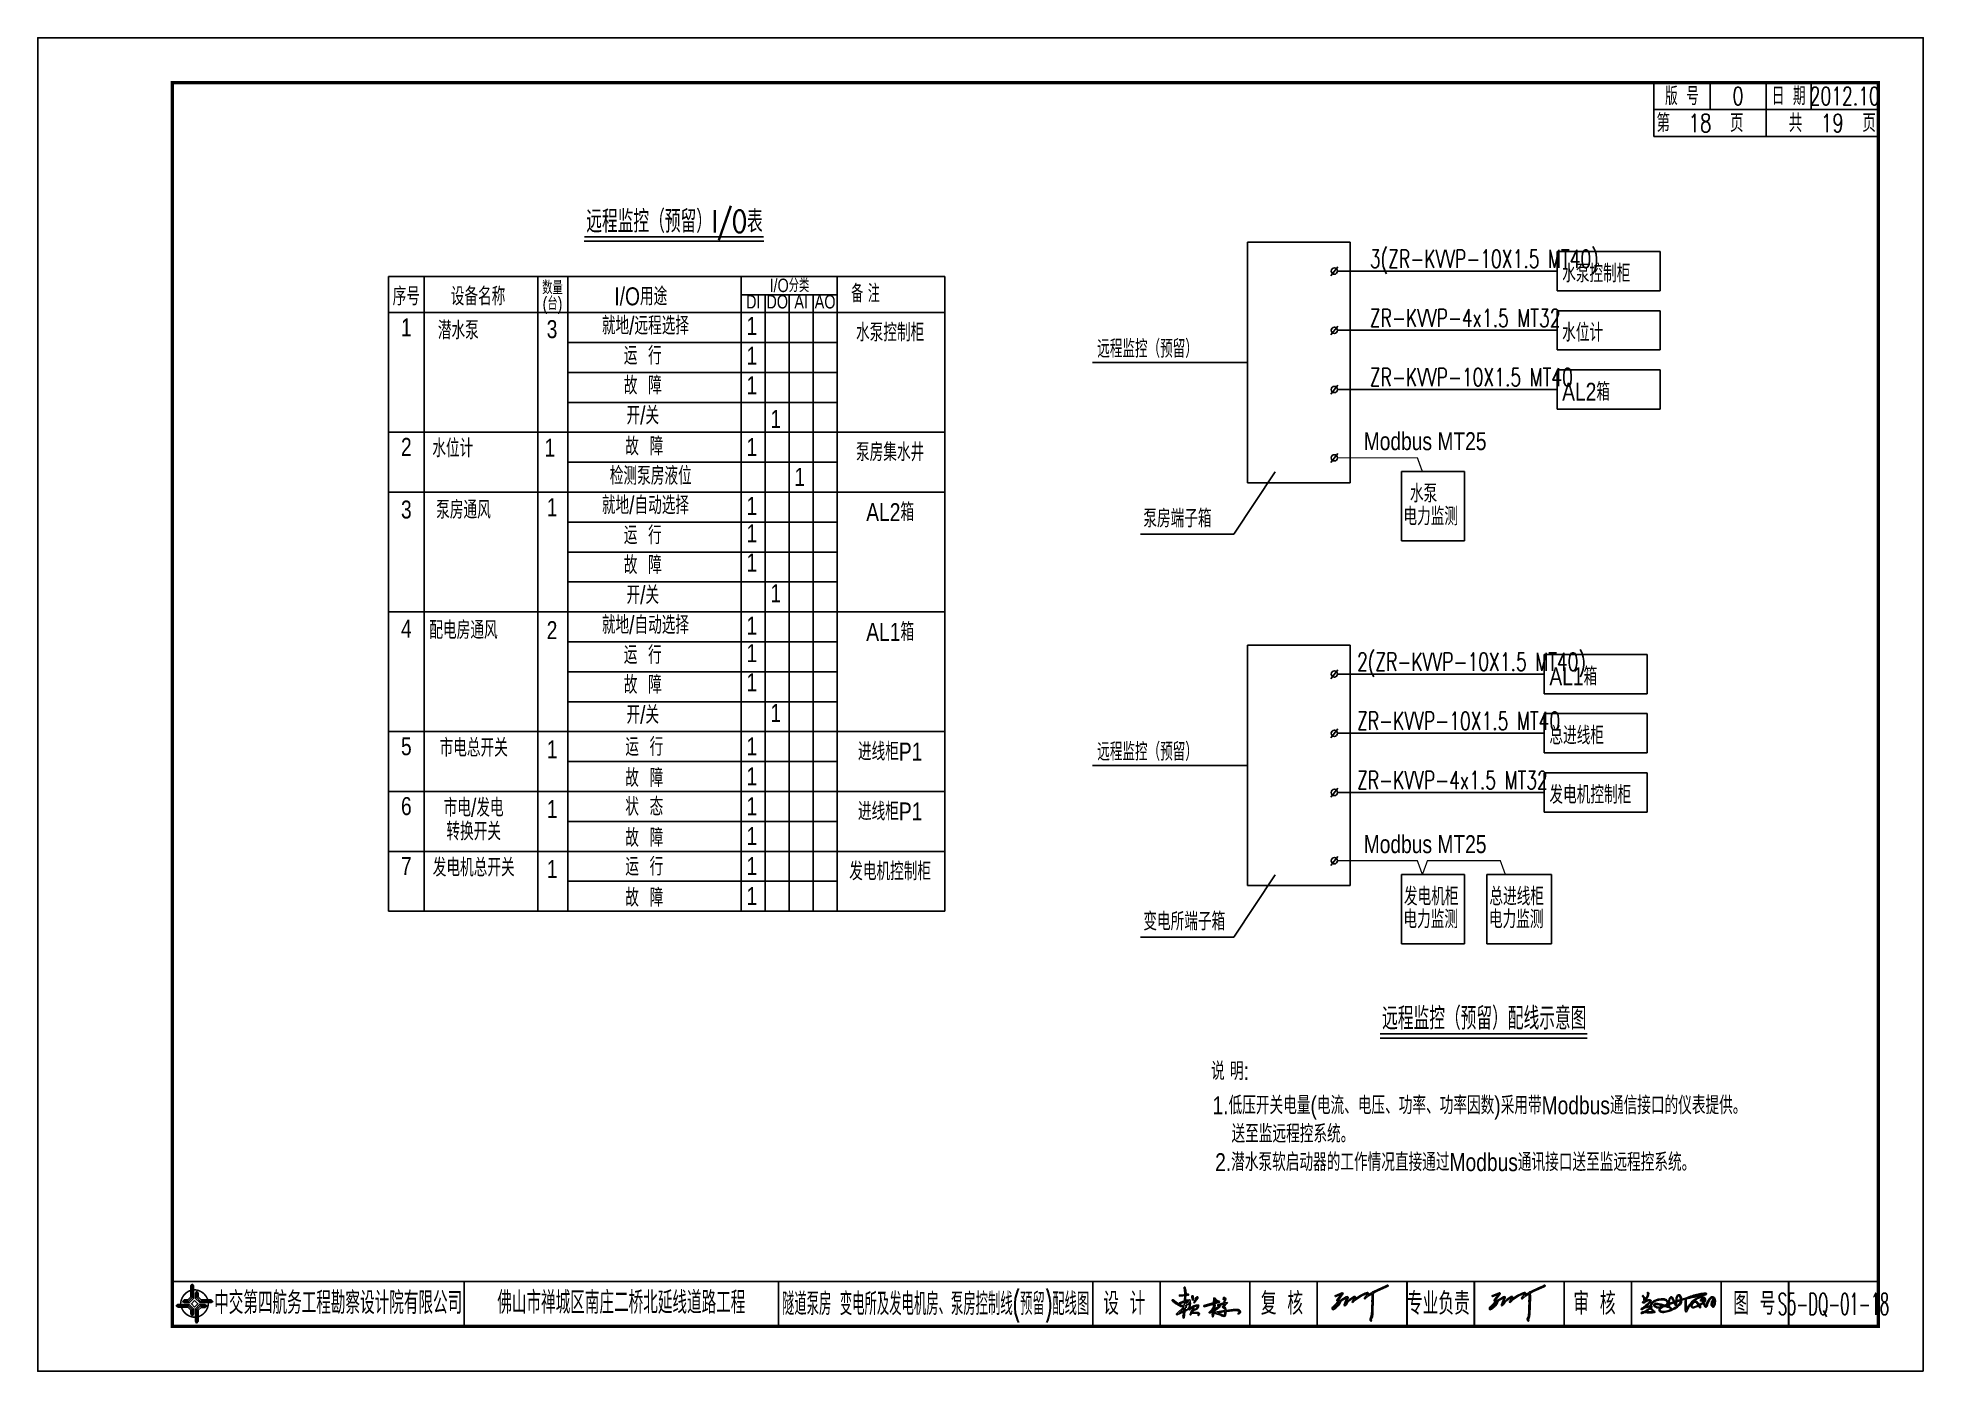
# Model space of a CAD drawing. Header units: millimetres. Extents: x 210068 to 672068, y -299976 to -107099.
# Drawn here: x 630068 to 672068, y -294192 to -264492 of the extents above; entities that cross this region are included whole.
import ezdxf
from ezdxf.enums import TextEntityAlignment as Align

# ---------------------------------------------------------------- set-up
doc = ezdxf.new("R2010")
doc.units = ezdxf.units.MM
doc.header["$LTSCALE"] = 1000
doc.header["$MEASUREMENT"] = 0
for name, color, linetype in [('1', 1, 'Continuous'), ('3', 4, 'Continuous'), ('T-EQUP-LIST-PLAN', 3, 'Continuous'), ('图框', 7, 'Continuous'), ('文字', 7, 'Continuous'), ('次轮廓线', 7, 'Continuous')]:
    doc.layers.add(name, color=color, linetype=linetype)
doc.styles.add('fsd', font='mon.shx', dxfattribs={"width": 0.8, "bigfont": 'fsd.shx'})
doc.styles.add('IDQSTYLE', font='simplex1.shx', dxfattribs={"width": 0.7, "bigfont": 'hztxt.shx'})
doc.styles.get("Standard").update_dxf_attribs({"font": 'simplex1.shx', "width": 0.7, "bigfont": 'HZTXT.shx'})
doc.styles.add('四航院', font='simplex1.shx', dxfattribs={"width": 0.7, "height": 3.5, "bigfont": 'HZTXT.shx'})

msp = doc.modelspace()

# ---------------------------------------------------------------- texts
at = {"color": 7, "style": 'fsd'}
for s, height, width, p in [('序号', 400, 0.8, (638279.2, -270451.7)), ('设备名称', 400, 0.8, (639876.7, -270451.7)), ('数量', 300, 0.8, (641534.7, -270205.1)), ('I/O用途', 400, 0.8, (643502.2, -270451.7)), ('I/O分类', 300, 0.8, (646811.4, -270157.5)), ('备 注', 400, 0.7, (648507.4, -270388)), ('(台)', 300, 0.8, (641534.7, -270558.2)), ('DI', 300, 0.8, (646007.2, -270522)), ('DO', 300, 0.8, (646540.5, -270522)), ('AI', 300, 0.8, (647073.8, -270522)), ('AO', 300, 0.8, (647607.2, -270522)), ('1', 400, 0.8, (638279.2, -271143.6)), ('潜水泵', 400, 0.8, (639437, -271208.6)), ('3', 400, 0.8, (641525, -271182.3)), (' 就地/远程选择', 400, 0.8, (643546, -271104.1)), ('1', 400, 0.8, (645974.1, -271109.7)), ('运  行', 400, 0.8, (643546, -271770.7)), ('1', 400, 0.8, (645974.1, -271775.7)), ('故  障', 400, 0.8, (643546, -272437.4)), ('1', 400, 0.8, (645974.1, -272431.8)), ('开/关', 400, 0.8, (643546, -273104.1)), ('1', 400, 0.8, (646507.4, -273182.9)), ('2', 400, 0.8, (638279.2, -273804.7)), ('水位计', 400, 0.8, (639314.1, -273834.6)), ('故  障', 400, 0.8, (643579.5, -273793.4)), ('1', 400, 0.8, (645974.1, -273806.9)), ('1', 400, 0.8, (641475.5, -273822)), ('检测泵房液位', 400, 0.8, (643723.9, -274448.9)), ('1', 400, 0.8, (647040.8, -274473.6)), (' 就地/自动选择', 400, 0.8, (643546, -275104.1)), ('3', 400, 0.8, (638279.2, -275199.4)), ('泵房通风', 400, 0.8, (639552.6, -275204.9)), ('1', 400, 0.8, (641525, -275149.1)), ('1', 400, 0.8, (645974.1, -275118.4)), ('运  行', 400, 0.8, (643546, -275770.7)), ('1', 400, 0.8, (645974.1, -275732)), ('故  障', 400, 0.8, (643546, -276437.4)), ('1', 400, 0.8, (645974.1, -276380.6)), ('开/关', 400, 0.8, (643546, -277104.1)), ('1', 400, 0.8, (646507.4, -277064.3)), ('4', 400, 0.8, (638279.2, -277851)), ('配电房通风', 400, 0.8, (639552.6, -277884.2)), ('2', 400, 0.8, (641525, -277885.9)), (' 就地/自动选择', 400, 0.8, (643546, -277770.7)), ('1', 400, 0.8, (645974.1, -277785.1)), ('运  行', 400, 0.8, (643546, -278437.4)), ('1', 400, 0.8, (645974.1, -278398.6)), ('故  障', 400, 0.8, (643546, -279104.1)), ('1', 400, 0.8, (645974.1, -279047.2)), ('开/关', 400, 0.8, (643546, -279770.7)), ('1', 400, 0.8, (646507.4, -279730.9)), ('5', 400, 0.8, (638279.2, -280471.3)), ('市电总开关', 400, 0.8, (639779.7, -280505.2)), ('1', 400, 0.8, (641528.8, -280538.6)), ('运  行', 400, 0.8, (643579.5, -280484.8)), ('1', 400, 0.8, (645974.1, -280473.6)), ('故  障', 400, 0.8, (643579.5, -281177.2)), ('1', 400, 0.8, (645974.1, -281140.3)), ('6', 400, 0.8, (638279.2, -281804.7)), ('市电/发电', 400, 0.8, (639779.7, -281838.5)), ('状  态', 400, 0.8, (643579.5, -281818.2)), ('1', 400, 0.8, (641528.8, -281872)), ('1', 400, 0.8, (645974.1, -281806.9)), ('转换开关', 400, 0.8, (639779.7, -282368.1)), ('故  障', 400, 0.8, (643579.5, -282510.5)), ('1', 400, 0.8, (645974.1, -282473.6)), ('7', 400, 0.8, (638279.2, -283138)), ('发电机总开关', 400, 0.8, (639779.7, -283171.9)), ('1', 400, 0.8, (641528.8, -283205.3)), ('运  行', 400, 0.8, (643579.5, -283151.5)), ('1', 400, 0.8, (645974.1, -283140.3)), ('故  障', 400, 0.8, (643579.5, -283843.8)), ('1', 400, 0.8, (645974.1, -283806.9)), ('说 明:', 400, 0.8, (656627, -287706.9)), ('送至监远程控系统。', 400, 0.8, (658028.1, -289102.2))]:
    msp.add_text(s, height=height, dxfattribs=dict(at, width=width)).set_placement(p, align=Align.CENTER)
at = {"color": 7, "style": 'fsd', "width": 0.8}
for s, p in [('水泵控制柜', (649055.9, -271036.1)), ('泵房集水井', (649055.9, -273702.7)), ('AL2箱', (649055.9, -275036.1)), ('AL1箱', (649055.9, -277702.7)), ('进线柜P1', (649055.9, -280369.4)), ('进线柜P1', (649055.9, -281702.7)), ('发电机控制柜', (649055.9, -283036.1))]:
    msp.add_text(s, height=400, dxfattribs=at).set_placement(p, align=Align.MIDDLE)
msp.add_text('1.低压开关电量(电流、电压、功率、功率因数)采用带Modbus通信接口的仪表提供。', height=400, dxfattribs=at).set_placement((656237.3, -288468.3))
msp.add_text('2.潜水泵软启动器的工作情况直接通过Modbus通讯接口送至监远程控系统。', height=400, dxfattribs=at).set_placement((666990.2, -289734.1), align=Align.RIGHT)
at = {"width": 0.7}
for s, p in [('专业负责', (661267.5, -292682.5)), ('审 核', (664744.9, -292682.5)), ('图 号', (668306.8, -292682.5))]:
    msp.add_text(s, height=500, dxfattribs=at).set_placement(p, align=Align.MIDDLE_CENTER)
at = {"layer": '1', "color": 0, "linetype": 'Continuous', "style": '四航院', "width": 0.7}
for s, p in [('远程监控（预留）I/O表', (642287.8, -268833.3)), ('远程监控（预留）配线示意图', (660015, -286582.8))]:
    msp.add_text(s, height=500, dxfattribs=at).set_placement(p)
at = {"layer": '3', "color": 3}
for s, style, width, p in [('水泵控制柜', 'fsd', 0.8, (664025, -269940.4, -8143.6)), ('水位计', 'fsd', 0.8, (664025, -271258.7, -8143.6)), ('远程监控（预留）', 'IDQSTYLE', 0.7, (653669.8, -271619.3, -8143.6)), ('AL2箱', 'fsd', 0.8, (664025, -272577, -8143.6)), ('Modbus MT25', 'fsd', 0.8, (659604.4, -273677.4, -6786.4)), ('水泵', 'fsd', 0.8, (660633.5, -274843.4, -8143.6)), ('泵房端子箱', 'fsd', 0.8, (654695.9, -275398.6, -8143.6)), ('电力监测', 'fsd', 0.8, (660488.4, -275351, -8143.6)), ('AL1箱', 'fsd', 0.8, (663740.8, -278914.8, -8143.6)), ('总进线柜', 'fsd', 0.8, (663740.8, -280233.1, -8143.6)), ('远程监控（预留）', 'IDQSTYLE', 0.7, (653669.8, -280593.7, -8143.6)), ('发电机控制柜', 'fsd', 0.8, (663740.8, -281551.4, -8143.6)), ('Modbus MT25', 'fsd', 0.8, (659604.4, -282651.8, -6786.4)), ('发电机柜', 'fsd', 0.8, (660499.7, -283817.8, -8143.6)), ('总进线柜', 'fsd', 0.8, (662404.1, -283817.8, -8143.6)), ('电力监测', 'fsd', 0.8, (660488.4, -284325.4, -8143.6)), ('电力监测', 'fsd', 0.8, (662392.8, -284325.4, -8143.6)), ('变电所端子箱', 'fsd', 0.8, (654695.9, -284373, -8143.6))]:
    msp.add_text(s, height=400, dxfattribs=dict(at, style=style, width=width)).set_placement(p)
at = {"layer": 'T-EQUP-LIST-PLAN', "color": 3, "style": 'IDQSTYLE', "width": 0.7}
for s, p in [('3(ZR-KVVP-10X1.5 MT40)', (659740.1, -269615.6)), ('ZR-KVVP-4x1.5 MT32', (659740.1, -270933.9)), ('ZR-KVVP-10X1.5 MT40', (659740.1, -272252.2)), ('2(ZR-KVVP-10X1.5 MT40)', (659456, -278589.9)), ('ZR-KVVP-10X1.5 MT40', (659456, -279908.3)), ('ZR-KVVP-4x1.5 MT32', (659456, -281226.6))]:
    msp.add_text(s, height=400, dxfattribs=at).set_placement(p)
at = {"layer": '图框'}
for s, width, p in [('中交第四航务工程勘察设计院有限公司', 0.65, (636761.6, -292667.1)), ('佛山市禅城区南庄二桥北延线道路工程', 0.65, (643068.5, -292660.4)), ('设 计', 0.7, (654272.9, -292682.5)), ('复 核', 0.7, (657782.4, -292682.5))]:
    msp.add_text(s, height=500, dxfattribs=dict(at, width=width)).set_placement(p, align=Align.MIDDLE_CENTER)
at = {"layer": '文字', "width": 0.7}
for s, p in [('版 号', (666693.5, -265791.9)), ('0', (667943.5, -265791.9)), ('日 期', (669068.5, -265791.9)), ('2012.10', (670318.5, -265791.9))]:
    msp.add_text(s, height=400, dxfattribs=at).set_placement(p, align=Align.MIDDLE_CENTER)

# ---------------------------------------------------------------- blocks, each defined once
blk = doc.blocks.new('tb')
at = {"lineweight": -3}
h = blk.add_hatch(color=256, dxfattribs=at)
h.paths.add_polyline_path([(-1.23, -0.13), (-3.78, -0.14), (-4.14, -0.41), (-1.4, -0.44), (-0.56, -1.24), (-0.54, -2.62), (-0.27, -2.2), (-0.26, -1.06)])
h.paths.add_polyline_path([(0.13, -1.08), (0.14, -3.86), (0.41, -4.26), (0.44, -1.24), (1.25, -0.43), (2.66, -0.43), (2.26, -0.16), (1.07, -0.15)])
h.paths.add_polyline_path([(1.08, 0.3), (3.62, 0.3), (4.02, 0.56), (1.25, 0.57), (0.43, 1.39), (0.43, 2.8), (0.16, 2.41), (0.15, 1.24)])
h.paths.add_polyline_path([(-0.28, 1.21), (-0.28, 3.99), (-0.56, 4.39), (-0.57, 1.41), (-1.38, 0.6), (-2.74, 0.56), (-2.33, 0.3), (-1.2, 0.29)])
for p, q in [((-0.56, 4.39), (-0.57, 1.41)), ((-1.38, 0.6), (-2.74, 0.56)), ((-0.57, 1.41), (-1.38, 0.6)), ((0.43, 2.8), (0.43, 1.39)), ((0.43, 1.39), (1.25, 0.57)), ((1.25, 0.57), (4.02, 0.56)), ((-4.14, -0.41), (-1.4, -0.44)), ((-1.4, -0.44), (-0.56, -1.24)), ((-0.56, -1.24), (-0.54, -2.62)), ((0.41, -4.26), (0.44, -1.24)), ((0.44, -1.24), (1.25, -0.43)), ((1.25, -0.43), (2.66, -0.43))]:
    blk.add_line(p, q, dxfattribs=at)
at = {"lineweight": -3, "flags": 128}
for points in [[(-0.9, 3.99), (-0.9, 1.58), (-1.53, 0.91), (-2.34, 0.91), (-2.74, 0.56), (-2.33, 0.3), (-1.2, 0.29), (-0.28, 1.21), (-0.28, 3.99), (-0.56, 4.39)], [(-0.04, 0.77), (0.68, 0.04), (-0.04, -0.69), (-0.77, 0.05)], [(3.62, 0.92), (1.43, 0.92), (0.77, 1.54), (0.77, 2.38), (0.43, 2.8), (0.16, 2.41), (0.15, 1.24), (1.08, 0.3), (3.62, 0.3), (4.02, 0.56)], [(-3.73, -0.76), (-1.54, -0.76), (-0.89, -1.39), (-0.89, -2.21), (-0.54, -2.62), (-0.27, -2.2), (-0.26, -1.06), (-1.23, -0.13), (-3.78, -0.14), (-4.14, -0.41)], [(0.75, -3.85), (0.75, -1.43), (1.4, -0.78), (2.26, -0.78), (2.66, -0.43), (2.26, -0.16), (1.07, -0.15), (0.13, -1.08), (0.14, -3.86), (0.41, -4.26)]]:
    blk.add_lwpolyline(points, close=True, dxfattribs=at)
at = {"lineweight": -3, "const_width": 0.35, "flags": 128}
for points in [[(-0.9, 3.02, 0.324167), (-3.16, -0.14)], [(2.88, 0.92, 0.324403), (-0.24, 3.15)], [(0.75, -2.86, 0.325418), (3.02, 0.26)], [(-2.98, -0.76, 0.322976), (0.14, -2.98)]]:
    blk.add_lwpolyline(points, format="xyb", dxfattribs=at)
blk = doc.blocks.new('series')
at = {"width": 0.75}
for tag, height, p in [('页码', 4, (-35, -19)), ('图名', 5, (-220, -282)), ('图号', 5, (-20, -282))]:
    blk.add_attdef(tag, text='', height=height, dxfattribs=at).set_placement(p, align=Align.MIDDLE_CENTER)

# ---------------------------------------------------------------- hatches: boundary and pattern name
at = {"linetype": 'Continuous'}
h = msp.add_hatch(color=256, dxfattribs=at)
h.paths.add_polyline_path([(659055, -292658.5), (659062.2, -292654.9), (659055, -292676.5), (659015.4, -292726.9), (658972.2, -292766.5), (658936.2, -292788.1), (658957.8, -292748.5)], flags=17)
h.paths.add_polyline_path([(660145.8, -292280.5), (660142.2, -292276.9), (660131.4, -292276.9), (660091.8, -292298.5), (660005.4, -292330.9), (659832.6, -292417.3), (659796.6, -292424.5), (659785.8, -292435.3), (659785.8, -292442.5), (659706.6, -292492.9), (659713.8, -292453.3), (659699.4, -292438.9), (659685, -292435.3), (659638.2, -292449.7), (659515.8, -292514.5), (659418.6, -292579.3), (659411.4, -292579.3), (659422.2, -292550.5), (659418.6, -292532.5), (659411.4, -292525.3), (659389.8, -292525.3), (659289, -292593.7), (659213.4, -292669.3), (659256.6, -292550.5), (659256.6, -292539.7), (659245.8, -292528.9), (659217, -292536.1), (659155.8, -292568.5), (659073, -292622.5), (659033.4, -292615.3), (659141.4, -292467.7), (659145, -292453.3), (659127, -292442.5), (658965, -292510.9), (658965, -292521.7), (658975.8, -292528.9), (659112.6, -292471.3), (659008.2, -292611.7), (659008.2, -292626.1), (659015.4, -292633.3), (659047.8, -292640.5), (659001, -292676.5), (658911, -292766.5), (658903.8, -292780.9), (658903.8, -292809.7), (658914.6, -292820.5), (658947, -292809.7), (658983, -292784.5), (659037, -292734.1), (659065.8, -292698.1), (659101.8, -292626.1), (659188.2, -292572.1), (659231.4, -292554.1), (659170.2, -292708.9), (659170.2, -292723.3), (659184.6, -292734.1), (659209.8, -292712.5), (659245.8, -292662.1), (659289, -292618.9), (659350.2, -292572.1), (659397, -292546.9), (659386.2, -292582.9), (659350.2, -292644.1), (659357.4, -292658.5), (659379, -292647.7), (659411.4, -292608.1), (659555.4, -292514.5), (659634.6, -292474.9), (659670.6, -292460.5), (659688.6, -292460.5), (659688.6, -292474.9), (659620.2, -292564.9), (659623.8, -292575.7), (659638.2, -292575.7), (659713.8, -292510.9), (659789.4, -292467.7), (659793, -292575.7), (659785.8, -292629.7), (659789.4, -292672.9), (659782.2, -292734.1), (659782.2, -292856.5), (659771.4, -292960.9), (659746.2, -293032.9), (659749.8, -293058.1), (659764.2, -293076.1), (659771.4, -293076.1), (659778.6, -293065.3), (659771.4, -293036.5), (659796.6, -292971.7), (659803.8, -292924.9), (659818.2, -292536.1), (659814.6, -292453.3), (659893.8, -292406.5), (660113.4, -292312.9), (660153, -292287.7)])
h = msp.add_hatch(color=256, dxfattribs=at)
h.paths.add_polyline_path([(662555, -292658.5), (662562.2, -292654.9), (662555, -292676.5), (662515.4, -292726.9), (662472.2, -292766.5), (662436.2, -292788.1), (662457.8, -292748.5)], flags=17)
h.paths.add_polyline_path([(663645.8, -292280.5), (663642.2, -292276.9), (663631.4, -292276.9), (663591.8, -292298.5), (663505.4, -292330.9), (663332.6, -292417.3), (663296.6, -292424.5), (663285.8, -292435.3), (663285.8, -292442.5), (663206.6, -292492.9), (663213.8, -292453.3), (663199.4, -292438.9), (663185, -292435.3), (663138.2, -292449.7), (663015.8, -292514.5), (662918.6, -292579.3), (662911.4, -292579.3), (662922.2, -292550.5), (662918.6, -292532.5), (662911.4, -292525.3), (662889.8, -292525.3), (662789, -292593.7), (662713.4, -292669.3), (662756.6, -292550.5), (662756.6, -292539.7), (662745.8, -292528.9), (662717, -292536.1), (662655.8, -292568.5), (662573, -292622.5), (662533.4, -292615.3), (662641.4, -292467.7), (662645, -292453.3), (662627, -292442.5), (662465, -292510.9), (662465, -292521.7), (662475.8, -292528.9), (662612.6, -292471.3), (662508.2, -292611.7), (662508.2, -292626.1), (662515.4, -292633.3), (662547.8, -292640.5), (662501, -292676.5), (662411, -292766.5), (662403.8, -292780.9), (662403.8, -292809.7), (662414.6, -292820.5), (662447, -292809.7), (662483, -292784.5), (662537, -292734.1), (662565.8, -292698.1), (662601.8, -292626.1), (662688.2, -292572.1), (662731.4, -292554.1), (662670.2, -292708.9), (662670.2, -292723.3), (662684.6, -292734.1), (662709.8, -292712.5), (662745.8, -292662.1), (662789, -292618.9), (662850.2, -292572.1), (662897, -292546.9), (662886.2, -292582.9), (662850.2, -292644.1), (662857.4, -292658.5), (662879, -292647.7), (662911.4, -292608.1), (663055.4, -292514.5), (663134.6, -292474.9), (663170.6, -292460.5), (663188.6, -292460.5), (663188.6, -292474.9), (663120.2, -292564.9), (663123.8, -292575.7), (663138.2, -292575.7), (663213.8, -292510.9), (663289.4, -292467.7), (663293, -292575.7), (663285.8, -292629.7), (663289.4, -292672.9), (663282.2, -292734.1), (663282.2, -292856.5), (663271.4, -292960.9), (663246.2, -293032.9), (663249.8, -293058.1), (663264.2, -293076.1), (663271.4, -293076.1), (663278.6, -293065.3), (663271.4, -293036.5), (663296.6, -292971.7), (663303.8, -292924.9), (663318.2, -292536.1), (663314.6, -292453.3), (663393.8, -292406.5), (663613.4, -292312.9), (663653, -292287.7)])
for points in [[(655533.3, -292752.1), (655566.3, -292755.1), (655569.3, -292740.1), (655554.3, -292722.1), (655545.3, -292731.1), (655491.3, -292704.1), (655359.3, -292602.1), (655338.3, -292602.1, 0.426792), (655380.3, -292650.1), (655389.3, -292665.1)], [(655785.3, -292575.1), (655785.3, -292551.1), (655773.3, -292554.1), (655779.3, -292515.1), (655803.3, -292515.1), (655809.3, -292605.1), (655800.3, -292605.1)], [(655827.3, -292671.1), (655821.3, -292665.1), (655881.3, -292563.1), (655851.3, -292569.1), (655893.3, -292533.1), (655908.3, -292536.1), (655908.3, -292563.1)], [(656487.3, -292641.1), (656496.3, -292650.1), (656526.3, -292611.1, 0.66475), (656478.3, -292551.1), (656472.3, -292593.1), (656490.3, -292578.1, -0.537712)]]:
    msp.add_hatch(color=256, dxfattribs=at).paths.add_polyline_path(points)
h = msp.add_hatch(color=256, dxfattribs=at)
h.paths.add_polyline_path([(655605.3, -292716.1), (655584.3, -292740.1), (655584.3, -292752.1), (655599.3, -292758.1), (655437.3, -292911.1), (655434.3, -292929.1), (655443.3, -292935.1), (655593.3, -292869.1), (655593.3, -292926.1), (655575.3, -292965.1), (655584.3, -292974.1), (655584.3, -293004.1), (655608.3, -293007.1), (655617.3, -292860.1), (655713.3, -292797.1), (655713.3, -292818.1), (655728.3, -292824.1, -0.219057), (655908.3, -292737.1), (655878.3, -292791.1), (655827.3, -292833.1), (655884.3, -292812.1), (655920.3, -292770.1), (655929.3, -292719.1, 0.293496), (655734.3, -292800.1), (655740.3, -292701.1), (655749.3, -292686.1), (655746.3, -292668.1), (655722.3, -292689.1, -0.49928), (655620.3, -292827.1), (655632.3, -292773.1), (655653.3, -292764.1), (655650.3, -292731.1), (655638.3, -292734.1), (655707.3, -292686.1), (655740.3, -292644.1), (655743.3, -292617.1), (655722.3, -292602.1), (655638.3, -292608.1), (655638.3, -292533.1), (655647.3, -292497.1), (655686.3, -292488.1), (655686.3, -292500.1), (655701.3, -292497.1), (655701.3, -292473.1), (655647.3, -292476.1), (655641.3, -292389.1), (655620.3, -292320.1), (655605.3, -292320.1), (655602.3, -292350.1), (655611.3, -292362.1), (655617.3, -292482.1), (655584.3, -292494.1), (655500.3, -292494.1), (655500.3, -292518.1), (655575.3, -292515.1), (655617.3, -292503.1), (655611.3, -292620.1), (655500.3, -292665.1), (655509.3, -292698.1), (655524.3, -292698.1), (655524.3, -292680.1), (655545.3, -292680.1), (655557.3, -292662.1), (655611.3, -292644.1)])
h.paths.add_polyline_path([(655632.3, -292677.1), (655638.3, -292635.1), (655692.3, -292626.1), (655692.3, -292638.1), (655641.3, -292683.1)], flags=16)
h.paths.add_polyline_path([(655596.3, -292788.1), (655596.3, -292842.1), (655500.3, -292890.1)], flags=16)
h = msp.add_hatch(color=256, dxfattribs=at)
h.paths.add_polyline_path([(656163.3, -292872.1), (656160.3, -292887.1), (656187.3, -292887.1), (656244.3, -292863.1), (656232.3, -292917.1), (656235.3, -292977.1), (656253.3, -292977.1), (656277.3, -292842.1), (656349.3, -292800.1), (656409.3, -292749.1), (656406.3, -292731.1), (656388.3, -292749.1), (656283.3, -292803.1), (656298.3, -292725.1), (656283.3, -292725.1), (656292.3, -292683.1), (656391.3, -292656.1), (656391.3, -292641.1), (656325.3, -292605.1), (656289.3, -292563.1), (656265.3, -292563.1), (656259.3, -292668.1), (656076.3, -292716.1), (656070.3, -292725.1), (656046.3, -292728.1), (656040.3, -292746.1), (656052.3, -292755.1), (656259.3, -292695.1), (656256.3, -292767.1), (656229.3, -292809.1)])
h.paths.add_polyline_path([(656292.3, -292659.1), (656292.3, -292605.1), (656349.3, -292644.1)], flags=16)
h = msp.add_hatch(color=256, dxfattribs=at)
h.paths.add_polyline_path([(656511.3, -292695.1), (656460.3, -292749.1), (656460.3, -292767.1), (656517.3, -292809.1), (656514.3, -292839.1), (656295.3, -292878.1), (656292.3, -292893.1), (656301.3, -292905.1), (656421.3, -292944.1), (656430.3, -292956.1), (656487.3, -292974.1), (656511.3, -292968.1), (656526.3, -292944.1), (656538.3, -292863.1), (656757.3, -292839.1), (656829.3, -292851.1), (656829.3, -292878.1), (656808.3, -292896.1), (656805.3, -292914.1, 1.055254), (656808.3, -292818.1), (656697.3, -292815.1), (656541.3, -292836.1), (656520.3, -292773.1), (656487.3, -292758.1), (656565.3, -292674.1), (656568.3, -292659.1), (656487.3, -292665.1), (656352.3, -292710.1), (656352.3, -292728.1), (656373.3, -292734.1), (656451.3, -292704.1)])
h.paths.add_polyline_path([(656517.3, -292863.1), (656505.3, -292932.1), (656490.3, -292947.1), (656451.3, -292938.1), (656355.3, -292890.1)], flags=16)
h = msp.add_hatch(color=256)
h.paths.add_polyline_path([(665931.4, -292457.8, 0.4327362), (665923.3, -292451, -0.414825), (665917.2, -292446.2, -0.2174435), (665939.8, -292439.1, -0.3028238), (665952.6, -292458.1, -0.0646195), (665938.8, -292524.4, 0.0020696), (665892.8, -292601.3, -0.0118612), (665863.8, -292627.4, 0.7994399), (665876.4, -292630.3, -0.0277972), (665939.3, -292600.3, -0.1025058), (665987.2, -292601.1, -0.2791053), (665997.7, -292611.2, -0.3766822), (665994.9, -292652.2, -0.0137946), (665903.5, -292734.3, 0.0411371), (665884.8, -292749.4, 0.3266972), (665899.9, -292750.9, -0.0497927), (665968.5, -292737.2, 0.1381295), (665991.1, -292730, 0.0043732), (665996.8, -292698.1, -0.0037903), (666028, -292654.7, -0.0731098), (666091.9, -292612.5, -0.0392957), (666163.9, -292588.1, -0.0576859), (666298.5, -292581.6, -0.0451618), (666362.2, -292613.1, -0.096541), (666385.9, -292654.3, -0.063701), (666373.9, -292690.6, 0.7152111), (666379.2, -292693.8, 0.0348217), (666393.7, -292686, -0.0050491), (666393.3, -292645.9, -0.0699507), (666406, -292587.4, -0.0946028), (666451.8, -292533, -0.4266704), (666466, -292534.8, -0.1664051), (666490.4, -292562.8, -0.0455592), (666518.9, -292619.7, 0.3457404), (666534.6, -292637.1, 0.3271849), (666558.7, -292626.4, -0.006336), (666564.2, -292559.7, -0.0704587), (666593.8, -292498.8, -0.2771538), (666634.7, -292487.8, -0.2582571), (666659.4, -292511.6, -0.0598532), (666680.3, -292559.4, 0.0331616), (666683.2, -292588.3), (666723, -292578.4, 0.0061849), (666781.2, -292563.1, -0.0154702), (666928.5, -292508.3, -0.0237323), (667052.8, -292474.5, -0.0275198), (667179.7, -292455.1, -0.0939047), (667233.7, -292455.7, -0.6394761), (667234.5, -292479.2, -0.0844158), (667170.3, -292499.9, -0.0132345), (667031.7, -292527.4, 0.00764), (666800.5, -292579.1, 0.4170973), (666787.5, -292596.9, -0.0068591), (666784.8, -292760.8, 0.052186), (666786.3, -292805.7, 0.9171388), (666798.3, -292807.1, -0.0654685), (666854.8, -292716.8, -0.040623), (666923, -292633, -0.0295505), (667006.8, -292573.5, -0.0510813), (667097.4, -292531.9, -0.0592818), (667159.4, -292530.6, -0.0981614), (667205.2, -292557.1, -0.1186853), (667217.9, -292608.9, -0.1726922), (667198, -292649.3, 0.0946632), (667182.9, -292658.9, 0.0521788), (667212.9, -292728.2, 0.3405225), (667226.7, -292738, 0.25885), (667235.6, -292723.5, -0.0721136), (667254.2, -292649, -0.0415148), (667313.7, -292564.7, -0.0470668), (667350.5, -292537.2, -0.1827595), (667383.1, -292530.6, -0.2343197), (667420, -292559.1, -0.0735697), (667433.5, -292592, -0.0388471), (667436.8, -292617.1, -0.074643), (667426.2, -292710.6, -0.0217995), (667413.7, -292741.5, -0.1539104), (667388.4, -292761.2, -0.223788), (667370, -292758.2, -0.1622081), (667346, -292726.9, -0.1397454), (667348, -292673.4, -0.0385409), (667379.4, -292593, 0.0143412), (667391.9, -292569.1, 0.309375), (667388.1, -292556.4, 0.2722505), (667371.7, -292551.2, 0.128075), (667345.2, -292568.2, 0.0555112), (667309.1, -292608.8, 0.0577165), (667275.9, -292667, 0.0259253), (667254.8, -292734.6, -0.168675), (667233.3, -292764.8, -0.1362568), (667210.1, -292758.4, -0.1167027), (667180.9, -292708.3, -0.032028), (667171.6, -292681.3, 0.5041088), (667163.2, -292680.4, -0.0231096), (667131.8, -292698.9, -0.0152378), (667105.7, -292713.2, 0.3334555), (667101.3, -292726.4, 0.044295), (667106.7, -292764.8, -0.2384524), (667102.4, -292779.3, -0.2012734), (667089.6, -292778.5, -0.0718023), (667077.2, -292767.4, -0.1000271), (667065.3, -292742.2, 0.2425395), (667060.1, -292734.9, 0.2253254), (667048.4, -292738.3, -0.0305318), (666970.2, -292772.2, -0.0623434), (666931.6, -292778.2, -0.0254803), (666916, -292770.3, -0.1584213), (666900.9, -292742.2, -0.0347172), (666900.3, -292735.2, -0.0931023), (666912, -292698.9, -0.0511314), (666946.2, -292652.1, -0.0518468), (666978.2, -292630, -0.0699281), (667005.5, -292629.7, -0.0862153), (667032.2, -292647, 0.0042666), (667050, -292667.7, -0.0082458), (667072.9, -292707.1, 0.4672977), (667085.5, -292706.7, 0.2152786), (667089, -292688.9, -0.1146676), (667091.9, -292682.5, -0.2545008), (667097.8, -292688.2, 0.157949), (667102.8, -292695.2, 0.0496999), (667132.9, -292676.5, 0.0431146), (667161.5, -292655.9, 0.1935942), (667153.7, -292641.3, -0.0042784), (667140, -292607.1, 0.3613943), (667129.5, -292609.2, 0.0482181), (667114.6, -292628.1, -0.1901289), (667105.6, -292626, -0.2330104), (667108.1, -292611.7, -0.1097301), (667128, -292584.1, -0.4251917), (667152.1, -292584, -0.0321403), (667165.6, -292616.4, 0.0623462), (667176.2, -292638.1, 0.1551652), (667187.1, -292633.2, 0.1479596), (667194.6, -292601, 0.1345155), (667177.9, -292563.1, 0.1393905), (667122.6, -292546.3, 0.0360024), (667040.6, -292573.9, 0.0208982), (666954.5, -292630.7, 0.0282837), (666870.6, -292724.2), (666839, -292770.5), (666810.5, -292841.6), (666794.1, -292871.1), (666778.9, -292871.1), (666769.7, -292859.6), (666765.8, -292829.7, -0.0460679), (666764.8, -292694.1, -0.0082422), (666767.5, -292627.4, 0.0338811), (666768, -292597.7, 0.5113301), (666756.3, -292587.2, -0.0582598), (666703.8, -292602.4, 0.1369115), (666687.5, -292611.3, 0.1861389), (666682.5, -292640.9, -0.2193356), (666658.3, -292701.5, -0.0562723), (666574.2, -292780.5, -0.0279825), (666409, -292852.7, -0.0286218), (666285.9, -292880.7, -0.0620296), (666231.2, -292877.7, -0.1104476), (666190.2, -292855.8, -0.1967704), (666182.3, -292818.8, -0.1131678), (666200.7, -292784.9, -0.0371835), (666218.7, -292773.2, 0.6466787), (666214.9, -292770.7, -0.1576124), (666187.9, -292778.2, -0.0170253), (666133.2, -292775.5, -0.1193186), (666089.8, -292753.6, -0.1690436), (666067.5, -292720.3, -0.2332322), (666074.7, -292695.2, -0.1410183), (666107.2, -292679.7, -0.0508835), (666148.4, -292681.8, -0.0195394), (666209, -292693.7, -0.0304809), (666299, -292719.2, 0.1215215), (666315.8, -292719, 0.0485331), (666345.8, -292698.4, 0.147562), (666361.2, -292671.6, 0.1370582), (666358.9, -292639.5, 0.0665455), (666332.6, -292615.7, 0.0377993), (666284.9, -292599.9, 0.0299176), (666214, -292600, 0.0427972), (666133.1, -292615.4, 0.0420571), (666057.7, -292658.3, 0.0981624), (666018.3, -292702.5, 0.0841314), (666009, -292733.8, -0.1519375), (666024.3, -292757.6, -0.3106588), (666014, -292767.9, 0.3875144), (666011.5, -292784.3, 0.0608374), (666042.1, -292824.8, -0.0011282), (666058.2, -292840.2, 0.0072521), (666086.9, -292862.6, -0.3491084), (666090.2, -292875.6, 1.2567844), (666087.3, -292878.6, -0.2568734), (666070.7, -292883.6, -0.0124278), (665999.7, -292889, -0.0245348), (665891.4, -292885.3, 0.0325614), (665850.9, -292885.9, -0.0617886), (665801.8, -292908.4, -0.5628851), (665784.1, -292892.9, -0.2086462), (665797.7, -292878.2, -0.1119134), (665851.5, -292867.9, 0.0189876), (665870.2, -292856.2, -0.0015636), (665965.4, -292788.4, 0.0431656), (665997.3, -292764.9, 0.2774168), (665987.7, -292752.2, 0.0215885), (665911.9, -292768, 0.0625001), (665853, -292784.8, 0.0430708), (665806.1, -292815, -0.1160671), (665783.6, -292810.2, -0.4490408), (665788.4, -292796.8, -0.0009373), (665818.6, -292779.1, 0.0358329), (665899.3, -292715.4, 0.0144033), (665977.1, -292644.3, -0.0026158), (665988.9, -292628.2, 0.2401308), (665982.9, -292613.2, 0.1301719), (665938.3, -292617.7, 0.0410354), (665883.1, -292648.8, 0.0090065), (665848.7, -292669.5, -0.1516466), (665820.8, -292666.8, -0.1315232), (665813.9, -292655.4, -0.1772201), (665833.1, -292634.8, -0.0119865), (665846, -292620.7, 0.1895782), (665845.1, -292595.2, 0.0195597), (665841.8, -292557.4, 0.0812343), (665822.2, -292534, -0.0497585), (665812.9, -292520.6, -0.2540424), (665814.6, -292508.2, -0.30104), (665830.3, -292506, -0.2307617), (665832.5, -292508.3, -0.0165178), (665847.1, -292527.2, -0.0043282), (665863.2, -292549.6, -0.0040155), (665866.7, -292594.1, 0.3889693), (665879, -292588.7, -0.0727992), (665901.5, -292553.3, -0.0107612), (665915.6, -292521.5, 0.0023371), (665929.1, -292484.8, 0.0646151)])
h.paths.add_polyline_path([(666486.7, -292600.2, 0.0065219), (666505.4, -292631.7, -0.2716971), (666508, -292644.4, -0.240232), (666498.3, -292650.5, 0.046381), (666472.1, -292657.1, 0.0200979), (666417.9, -292679.5, -0.4281212), (666407.5, -292678.2, -0.2210185), (666404.5, -292667.3, -0.046018), (666412, -292612.4, 0.0496636), (666423.5, -292584, -0.130486), (666447.2, -292556.9), (666454, -292554.5, -0.3156224), (666464.4, -292563.8, -0.0200788)], flags=16)
h.paths.add_polyline_path([(666518, -292663.9, 0.0405167), (666520.4, -292676, -0.0162823), (666540.6, -292712.7, 0.0839158), (666563.5, -292740.9, 0.4083665), (666576.3, -292739.6, 0.0091667), (666575.6, -292709.7, 0.0198115), (666571.4, -292654.9, -0.183743), (666577.6, -292642.5, -0.0325545), (666595.7, -292638.2, 0.0125035), (666652.1, -292620.7, -0.1784633), (666662.3, -292618.1, -0.0798844), (666663.5, -292640.1, -0.0426192), (666640.3, -292685, -0.0147428), (666585.3, -292748.4, 0.0005419), (666486.3, -292801.3, -0.01808), (666370.6, -292847.5, -0.0364788), (666303.2, -292860.8, -0.056104), (666243.7, -292860, -0.1075588), (666214.2, -292845.6, -0.1739776), (666203.8, -292822.4, -0.2239365), (666214.2, -292799.1, -0.0605148), (666252.1, -292772.1, -0.0176263), (666304, -292746.9, -0.1133686), (666314.3, -292746.9, 0.0030335), (666351, -292757.3, -0.0104927), (666397.4, -292771.4, -0.0302672), (666415.1, -292778.9, -0.0453155), (666425.9, -292784.9, -0.1046585), (666429, -292786.7, 0.1444517), (666444, -292793.3, 0.4530348), (666455.2, -292789.6, 0.3138115), (666456.2, -292783.2, 0.0522387), (666439.3, -292771.8, 0.0569054), (666421.8, -292761.9, -0.2850284), (666418.2, -292754.6, 0.0893207), (666413.7, -292729.1, -0.1474286), (666409.6, -292708.8, -0.2223063), (666421.9, -292699.9, 0.0107226), (666469.8, -292681, 0.0287759), (666509.3, -292662.9, -0.4496064)], flags=16)
h.paths.add_polyline_path([(666579.8, -292562.5, -0.0474508), (666595.6, -292521.2, -0.3272478), (666619.2, -292507.7, -0.2577654), (666644.6, -292530.6, 0.0319868), (666653.7, -292551.8, -0.0621655), (666659.7, -292592.4, -0.4762855), (666652.7, -292600.5, -0.021082), (666601.1, -292616.8, -0.0341056), (666579.4, -292622, -0.2405952), (666575.1, -292616.6, -0.0718276)], flags=16)
h.paths.add_polyline_path([(666536.7, -292652.6, -0.3115096), (666538.7, -292652.1, 0.0911218), (666547, -292652.2, -0.0446169), (666559, -292650.6, -0.2547374), (666561.5, -292656.6, 0.043825), (666561.7, -292680.1, 0.0541408), (666565.8, -292703.5, -0.5119127), (666564.1, -292707.3, -0.250815), (666557.4, -292703.5, -0.0680889), (666554.3, -292697.3, 0.0275946), (666545.7, -292671.4), (666536.5, -292655.2, -0.4388178)], flags=16)
h.paths.add_polyline_path([(666394.3, -292708.9, -0.0707934), (666400.2, -292725.9, -0.03684), (666403.1, -292750, -0.5117016), (666398.3, -292751.7, 0.0080913), (666375, -292743.5, -0.0360686), (666354.4, -292735.1, 0.0687236), (666337.8, -292732.8, -1.0248645), (666337.9, -292729.4, 0.0863238), (666346.7, -292727.5, 0.0287724), (666378.4, -292710.1, -0.2793862)], flags=16)
h.paths.add_polyline_path([(666280.9, -292738.4, 0.1271146), (666273.7, -292741.3, -0.0846139), (666251.5, -292750.9, -0.0075428), (666208, -292759.8, -0.0803604), (666150.1, -292762.5, -0.1455319), (666109.7, -292750.3, -0.072881), (666089.7, -292731, -0.3566055), (666089.8, -292709.7, -0.2035049), (666106.8, -292702, -0.0855498), (666129.3, -292700.9, -0.0046076), (666173.1, -292707.5, 0.0120104), (666248.9, -292725.6, 0.0170637), (666278.8, -292732.4, -0.6496536)], flags=16)
h.paths.add_polyline_path([(666869.9, -292537.5, -0.0443046), (666883.1, -292531.8, -0.0042637), (667049.6, -292485.2, -0.0083353), (667146.7, -292469.6, 0.0005722), (667205.2, -292464.1, -0.0615942), (667215.8, -292468, -0.6713136), (667213.5, -292471.2, -0.0126638), (667151.6, -292485.2, -0.0183642), (667087.5, -292497.9, -0.0134821), (666975.5, -292520.5, 0.015232), (666904.2, -292535, 0.079126), (666876.8, -292540.7, -0.0900793), (666872.3, -292542.8, -1.1085934)], flags=16)
h.paths.add_polyline_path([(666920.8, -292712.1, -0.0724163), (666936.4, -292690.3, -0.0758288), (666963.6, -292659.8, -0.1260936), (666989.5, -292650.2, -0.1837588), (667020.2, -292663.7, -0.0604555), (667041.7, -292695.2, -0.0556187), (667052.1, -292720.5), (667014.7, -292740.9), (666953, -292764.1, -0.0936187), (666939.1, -292766.5, -0.1037716), (666920.1, -292759.6, -0.1768534), (666912.8, -292743.7, -0.2049788)], flags=16)
h.paths.add_polyline_path([(666070.2, -292862.9, -0.5717642), (666067.7, -292866.5, 0.0055015), (666029.6, -292867, 0.0030436), (665970.4, -292869.3, -0.0058344), (665915, -292869.1, -0.0217204), (665890.4, -292868, -0.0474839), (665878.9, -292867.4, -0.9236702), (665877.7, -292863.6, 0.1291052), (665885, -292862.1, 0.0216292), (665891.5, -292858.4, 0.0282954), (665897.2, -292855.2, -0.0034908), (665963.9, -292811.2, -0.1003003), (665990, -292792.8, -0.1688866), (665999, -292792.8, -0.0769142), (666003.1, -292804.3, 0.0384114), (666015.7, -292822.9, -0.0277339), (666034.5, -292842.2, 0.0181475), (666057.6, -292857.8, 0.0503106)], flags=16)
h.paths.add_polyline_path([(667079.2, -292722.2, -0.3394371), (667085.1, -292717.8), (667086.4, -292717.8, -0.0911281), (667090.7, -292718.3, -0.1197509), (667091.5, -292719.3, -0.2175607), (667092.5, -292723.1, -0.1720675), (667090.2, -292728.1, -0.3453662), (667086.1, -292729.5, -0.180886), (667081, -292726.4, -0.2867065)], flags=16)
h.paths.add_polyline_path([(667372.9, -292672, 0.0269927), (667378.1, -292649.8, -0.0167424), (667388.1, -292620.8, 0.0736244), (667394.2, -292601.3, -0.1008778), (667398.2, -292588.7, -0.5931232), (667404.5, -292588.8, -0.1527362), (667415.9, -292629.7, -0.0390382), (667407, -292695.6, -0.0762334), (667389.6, -292737.1, -0.5122047), (667371.1, -292737.4, -0.0923839), (667364.8, -292720, -0.0797837), (667364.7, -292703.5, -0.0636056)], flags=16)
h = msp.add_hatch(color=256, dxfattribs=at)
edge = h.paths.add_edge_path()
edge.add_line((655926.3, -292953.1), (655917.3, -292953.1))
edge.add_line((655917.3, -292953.1), (655917.3, -292911.1))
edge.add_line((655917.3, -292911.1), (655908.3, -292899.1))
edge.add_line((655908.3, -292899.1), (655767.3, -292899.1))
edge.add_line((655767.3, -292899.1), (655746.3, -292935.1))
edge.add_line((655746.3, -292935.1), (655737.3, -292932.1))
edge.add_line((655737.3, -292932.1), (655770.3, -292848.1))
edge.add_line((655770.3, -292848.1), (655779.3, -292848.1))
edge.add_line((655779.3, -292848.1), (655806.3, -292782.1))
edge.add_line((655806.3, -292782.1), (655821.3, -292782.1))
edge.add_line((655821.3, -292782.1), (655821.3, -292815.1))
edge.add_line((655821.3, -292815.1), (655782.3, -292881.1))
edge.add_line((655782.3, -292881.1), (655926.3, -292884.1))
edge.add_arc((655899.3, -292918.6), 43.8, -51.9818, 51.9818, ccw=False)

# ---------------------------------------------------------------- linework, layer by layer
for p, q in [((642242.8, -269025.8), (646241.2, -269025.8)), ((657012.9, -269044.6, -8143.6), (659305.5, -269044.6, -8143.6)), ((657012.9, -274402.1, -8143.6), (657012.9, -269044.6, -8143.6)), ((659305.5, -269044.6, -8143.6), (659305.5, -274402.1, -8143.6)), ((658875.4, -269794), (659028.8, -269594.6)), ((663911.5, -269252.8, -8143.6), (666204.2, -269252.8, -8143.6)), ((663911.5, -270126.8, -8143.6), (663911.5, -269252.8, -8143.6)), ((666204.2, -269252.8, -8143.6), (666204.2, -270126.8, -8143.6)), ((663911.5, -269689.8, -8143.6), (659021.4, -269689.8, -8143.6)), ((666204.2, -270126.8, -8143.6), (663911.5, -270126.8, -8143.6)), ((663911.5, -270571.1, -8143.6), (666204.2, -270571.1, -8143.6)), ((663911.5, -271445.2, -8143.6), (663911.5, -270571.1, -8143.6)), ((666204.2, -270571.1, -8143.6), (666204.2, -271445.2, -8143.6)), ((658875.4, -271112.3), (659028.8, -270912.9)), ((663911.5, -271008.1, -8143.6), (659021.4, -271008.1, -8143.6)), ((657012.9, -271723.3, -8143.6), (653564, -271723.3, -8143.6)), ((666204.2, -271445.2, -8143.6), (663911.5, -271445.2, -8143.6)), ((663911.5, -271889.4, -8143.6), (666204.2, -271889.4, -8143.6)), ((663911.5, -272763.5, -8143.6), (663911.5, -271889.4, -8143.6)), ((666204.2, -271889.4, -8143.6), (666204.2, -272763.5, -8143.6)), ((658875.4, -272430.6), (659028.8, -272231.2)), ((663911.5, -272326.4, -8143.6), (659021.4, -272326.4, -8143.6)), ((666204.2, -272763.5, -8143.6), (663911.5, -272763.5, -8143.6)), ((658875.4, -273952), (659028.8, -273752.7)), ((660442.6, -274155.8, -8143.6), (661846.8, -274155.8, -8143.6)), ((660442.6, -275694.5, -8143.6), (660442.6, -274155.8, -8143.6)), ((661846.8, -274155.8, -8143.6), (661846.8, -275694.5, -8143.6)), ((659305.5, -274402.1, -8143.6), (657012.9, -274402.1, -8143.6)), ((661846.8, -275694.5, -8143.6), (660442.6, -275694.5, -8143.6)), ((657012.9, -278019, -8143.6), (659305.5, -278019, -8143.6)), ((657012.9, -283376.4, -8143.6), (657012.9, -278019, -8143.6)), ((659305.5, -278019, -8143.6), (659305.5, -283376.4, -8143.6)), ((663627.4, -278227.2, -8143.6), (665920, -278227.2, -8143.6)), ((663627.4, -279101.2, -8143.6), (663627.4, -278227.2, -8143.6)), ((665920, -278227.2, -8143.6), (665920, -279101.2, -8143.6)), ((658875.4, -278768.4), (659028.8, -278569)), ((663627.4, -278664.2, -8143.6), (659021.4, -278664.2, -8143.6)), ((665920, -279101.2, -8143.6), (663627.4, -279101.2, -8143.6)), ((663627.4, -279545.5, -8143.6), (665920, -279545.5, -8143.6)), ((663627.4, -280419.5, -8143.6), (663627.4, -279545.5, -8143.6)), ((665920, -279545.5, -8143.6), (665920, -280419.5, -8143.6)), ((658875.4, -280086.7), (659028.8, -279887.3)), ((663627.4, -279982.5, -8143.6), (659021.4, -279982.5, -8143.6)), ((665920, -280419.5, -8143.6), (663627.4, -280419.5, -8143.6)), ((657012.9, -280697.7, -8143.6), (653564, -280697.7, -8143.6)), ((663627.4, -280863.8, -8143.6), (665920, -280863.8, -8143.6)), ((663627.4, -281737.9, -8143.6), (663627.4, -280863.8, -8143.6)), ((665920, -280863.8, -8143.6), (665920, -281737.9, -8143.6)), ((658875.4, -281405), (659028.8, -281205.6)), ((663627.4, -281300.8, -8143.6), (659021.4, -281300.8, -8143.6)), ((665920, -281737.9, -8143.6), (663627.4, -281737.9, -8143.6)), ((658875.4, -282926.4), (659028.8, -282727.1)), ((659305.5, -283376.4, -8143.6), (657012.9, -283376.4, -8143.6)), ((660442.6, -283130.2, -8143.6), (661846.8, -283130.2, -8143.6)), ((660442.6, -284668.9, -8143.6), (660442.6, -283130.2, -8143.6)), ((661846.8, -283130.2, -8143.6), (661846.8, -284668.9, -8143.6)), ((662347, -283130.2, -8143.6), (663788.7, -283130.2, -8143.6)), ((662347, -284668.9, -8143.6), (662347, -283130.2, -8143.6)), ((663788.7, -283130.2, -8143.6), (663788.7, -284668.9, -8143.6)), ((661846.8, -284668.9, -8143.6), (660442.6, -284668.9, -8143.6)), ((663788.7, -284668.9, -8143.6), (662347, -284668.9, -8143.6)), ((659970.1, -286775.2), (664584.3, -286775.2))]:
    msp.add_line(p, q)
at = {"color": 3}
for p, q in [((637880.1, -269812.6), (637880.1, -283945.9)), ((637880.1, -269812.6), (650273.2, -269812.6)), ((650273.2, -269812.6), (650273.2, -283945.9)), ((637880.1, -283945.9), (650273.2, -283945.9)), ((637880.1, -283945.9), (650273.2, -283945.9))]:
    msp.add_line(p, q, dxfattribs=at)
at = {"color": 7}
for p, q in [((638680.1, -269812.6), (638680.1, -283945.9)), ((641206.5, -269812.6), (641206.5, -283945.9)), ((641873.2, -269812.6), (641873.2, -283945.9)), ((645739.8, -269812.6), (645739.8, -283945.9)), ((647873.2, -269812.6), (647873.2, -283945.9)), ((645739.8, -270220.2), (647873.2, -270220.2)), ((646273.2, -270220.2), (646273.2, -283945.9)), ((646806.5, -270220.2), (646806.5, -283945.9)), ((647339.8, -270220.2), (647339.8, -283945.9)), ((637880.1, -270612.6), (638680.1, -270612.6)), ((638680.1, -270612.6), (647873.2, -270612.6)), ((638680.1, -270612.6), (650273.2, -270612.6)), ((641873.2, -271279.3), (647873.2, -271279.3)), ((641873.2, -271945.9), (647873.2, -271945.9)), ((641873.2, -272612.6), (647873.2, -272612.6)), ((637880.1, -273279.3), (638680.1, -273279.3)), ((638680.1, -273279.3), (650273.2, -273279.3)), ((641873.2, -273945.9), (647873.2, -273945.9)), ((637880.1, -274612.6), (650273.2, -274612.6)), ((641873.2, -275279.3), (647873.2, -275279.3)), ((641873.2, -275945.9), (647873.2, -275945.9)), ((641873.2, -276612.6), (647873.2, -276612.6)), ((637880.1, -277279.3), (650273.2, -277279.3)), ((641873.2, -277945.9), (647873.2, -277945.9)), ((641873.2, -277945.9), (647873.2, -277945.9)), ((641873.2, -278612.6), (647873.2, -278612.6)), ((641873.2, -278612.6), (647873.2, -278612.6)), ((641873.2, -279279.3), (647873.2, -279279.3)), ((637880.1, -279945.9), (650273.2, -279945.9)), ((637880.1, -279945.9), (650273.2, -279945.9)), ((641873.2, -280612.6), (647873.2, -280612.6)), ((637880.1, -281279.3), (650273.2, -281279.3)), ((641873.2, -281945.9), (647873.2, -281945.9)), ((637880.1, -282612.6), (650273.2, -282612.6)), ((641873.2, -283279.3), (647873.2, -283279.3)), ((637880.1, -283945.9), (650273.2, -283945.9)), ((637880.1, -283945.9), (650273.2, -283945.9))]:
    msp.add_line(p, q, dxfattribs=at)
msp.add_lwpolyline([(672068.5, -294191.9), (672068.5, -264491.9), (630068.5, -264491.9), (630068.5, -294191.9)], close=True)
for points, const_width in [([(671068.5, -265491.9), (633068.5, -265491.9), (633068.5, -293191.9), (671068.5, -293191.9), (671068.5, -265491.9)], 70), ([(642242.8, -268925.8), (646241.2, -268925.8)], 40), ([(659970.1, -286675.2), (664584.3, -286675.2)], 40), ([(633068.5, -292191.9), (671068.5, -292191.9)], 40), ([(660568.5, -293191.9), (660568.5, -292191.9)], 40), ([(662068.5, -293191.9), (662068.5, -292191.9)], 40), ([(664068.5, -293191.9), (664068.5, -292191.9)], 40), ([(665568.5, -293191.9), (665568.5, -292191.9)], 40), ([(667568.5, -293191.9), (667568.5, -292191.9)], 40), ([(669068.5, -293191.9), (669068.5, -292191.9)], 40)]:
    msp.add_lwpolyline(points, dxfattribs=dict(const_width=const_width))
at = {"const_width": 28, "elevation": -8143.6}
for points in [[(660911.5, -274155.8), (660799.5, -273847.9), (659018.4, -273847.9)], [(660911.5, -283130.2), (660799.5, -282822.3), (659018.4, -282822.3)], [(662759.5, -283130.2), (662647.5, -282822.3), (661023.5, -282822.3), (660911.5, -283130.2)]]:
    msp.add_lwpolyline(points, dxfattribs=at)
at = {"linetype": 'Continuous'}
for points in [[(660145.8, -292280.5), (660142.2, -292276.9), (660131.4, -292276.9), (660091.8, -292298.5), (660005.4, -292330.9), (659832.6, -292417.3), (659796.6, -292424.5), (659785.8, -292435.3), (659785.8, -292442.5), (659706.6, -292492.9), (659713.8, -292453.3), (659699.4, -292438.9), (659685, -292435.3), (659638.2, -292449.7), (659515.8, -292514.5), (659418.6, -292579.3), (659411.4, -292579.3), (659422.2, -292550.5), (659418.6, -292532.5), (659411.4, -292525.3), (659389.8, -292525.3), (659289, -292593.7), (659213.4, -292669.3), (659256.6, -292550.5), (659256.6, -292539.7), (659245.8, -292528.9), (659217, -292536.1), (659155.8, -292568.5), (659073, -292622.5), (659033.4, -292615.3), (659141.4, -292467.7), (659145, -292453.3), (659127, -292442.5), (658965, -292510.9), (658965, -292521.7), (658975.8, -292528.9), (659112.6, -292471.3), (659008.2, -292611.7), (659008.2, -292626.1), (659015.4, -292633.3), (659047.8, -292640.5), (659001, -292676.5), (658911, -292766.5), (658903.8, -292780.9), (658903.8, -292809.7), (658914.6, -292820.5), (658947, -292809.7), (658983, -292784.5), (659037, -292734.1), (659065.8, -292698.1), (659101.8, -292626.1), (659188.2, -292572.1), (659231.4, -292554.1), (659170.2, -292708.9), (659170.2, -292723.3), (659184.6, -292734.1), (659209.8, -292712.5), (659245.8, -292662.1), (659289, -292618.9), (659350.2, -292572.1), (659397, -292546.9), (659386.2, -292582.9), (659350.2, -292644.1), (659357.4, -292658.5), (659379, -292647.7), (659411.4, -292608.1), (659555.4, -292514.5), (659634.6, -292474.9), (659670.6, -292460.5), (659688.6, -292460.5), (659688.6, -292474.9), (659620.2, -292564.9), (659623.8, -292575.7), (659638.2, -292575.7), (659713.8, -292510.9), (659789.4, -292467.7), (659793, -292575.7), (659785.8, -292629.7), (659789.4, -292672.9), (659782.2, -292734.1), (659782.2, -292856.5), (659771.4, -292960.9), (659746.2, -293032.9), (659749.8, -293058.1), (659764.2, -293076.1), (659771.4, -293076.1), (659778.6, -293065.3), (659771.4, -293036.5), (659796.6, -292971.7), (659803.8, -292924.9), (659818.2, -292536.1), (659814.6, -292453.3), (659893.8, -292406.5), (660113.4, -292312.9), (660153, -292287.7), (660145.8, -292280.5)], [(663645.8, -292280.5), (663642.2, -292276.9), (663631.4, -292276.9), (663591.8, -292298.5), (663505.4, -292330.9), (663332.6, -292417.3), (663296.6, -292424.5), (663285.8, -292435.3), (663285.8, -292442.5), (663206.6, -292492.9), (663213.8, -292453.3), (663199.4, -292438.9), (663185, -292435.3), (663138.2, -292449.7), (663015.8, -292514.5), (662918.6, -292579.3), (662911.4, -292579.3), (662922.2, -292550.5), (662918.6, -292532.5), (662911.4, -292525.3), (662889.8, -292525.3), (662789, -292593.7), (662713.4, -292669.3), (662756.6, -292550.5), (662756.6, -292539.7), (662745.8, -292528.9), (662717, -292536.1), (662655.8, -292568.5), (662573, -292622.5), (662533.4, -292615.3), (662641.4, -292467.7), (662645, -292453.3), (662627, -292442.5), (662465, -292510.9), (662465, -292521.7), (662475.8, -292528.9), (662612.6, -292471.3), (662508.2, -292611.7), (662508.2, -292626.1), (662515.4, -292633.3), (662547.8, -292640.5), (662501, -292676.5), (662411, -292766.5), (662403.8, -292780.9), (662403.8, -292809.7), (662414.6, -292820.5), (662447, -292809.7), (662483, -292784.5), (662537, -292734.1), (662565.8, -292698.1), (662601.8, -292626.1), (662688.2, -292572.1), (662731.4, -292554.1), (662670.2, -292708.9), (662670.2, -292723.3), (662684.6, -292734.1), (662709.8, -292712.5), (662745.8, -292662.1), (662789, -292618.9), (662850.2, -292572.1), (662897, -292546.9), (662886.2, -292582.9), (662850.2, -292644.1), (662857.4, -292658.5), (662879, -292647.7), (662911.4, -292608.1), (663055.4, -292514.5), (663134.6, -292474.9), (663170.6, -292460.5), (663188.6, -292460.5), (663188.6, -292474.9), (663120.2, -292564.9), (663123.8, -292575.7), (663138.2, -292575.7), (663213.8, -292510.9), (663289.4, -292467.7), (663293, -292575.7), (663285.8, -292629.7), (663289.4, -292672.9), (663282.2, -292734.1), (663282.2, -292856.5), (663271.4, -292960.9), (663246.2, -293032.9), (663249.8, -293058.1), (663264.2, -293076.1), (663271.4, -293076.1), (663278.6, -293065.3), (663271.4, -293036.5), (663296.6, -292971.7), (663303.8, -292924.9), (663318.2, -292536.1), (663314.6, -292453.3), (663393.8, -292406.5), (663613.4, -292312.9), (663653, -292287.7), (663645.8, -292280.5)], [(659055, -292658.5), (659062.2, -292654.9), (659055, -292676.5), (659015.4, -292726.9), (658972.2, -292766.5), (658936.2, -292788.1), (658957.8, -292748.5), (659055, -292658.5)], [(662555, -292658.5), (662562.2, -292654.9), (662555, -292676.5), (662515.4, -292726.9), (662472.2, -292766.5), (662436.2, -292788.1), (662457.8, -292748.5), (662555, -292658.5)]]:
    msp.add_lwpolyline(points, dxfattribs=at)
for points in [[(655566.3, -292755.1), (655533.3, -292752.1), (655389.3, -292665.1), (655380.3, -292650.1, -0.426792), (655338.3, -292602.1), (655359.3, -292602.1), (655491.3, -292704.1), (655545.3, -292731.1), (655554.3, -292722.1), (655569.3, -292740.1)], [(655608.3, -293007.1), (655584.3, -293004.1), (655584.3, -292974.1), (655575.3, -292965.1), (655593.3, -292926.1), (655593.3, -292869.1), (655443.3, -292935.1), (655434.3, -292929.1), (655437.3, -292911.1), (655599.3, -292758.1), (655584.3, -292752.1), (655584.3, -292740.1), (655605.3, -292716.1), (655611.3, -292644.1), (655557.3, -292662.1), (655545.3, -292680.1), (655524.3, -292680.1), (655524.3, -292698.1), (655509.3, -292698.1), (655500.3, -292665.1), (655611.3, -292620.1), (655617.3, -292503.1), (655575.3, -292515.1), (655500.3, -292518.1), (655500.3, -292494.1), (655584.3, -292494.1), (655617.3, -292482.1), (655611.3, -292362.1), (655602.3, -292350.1), (655605.3, -292320.1), (655620.3, -292320.1), (655641.3, -292389.1), (655647.3, -292476.1), (655701.3, -292473.1), (655701.3, -292497.1), (655686.3, -292500.1), (655686.3, -292488.1), (655647.3, -292497.1), (655638.3, -292533.1), (655638.3, -292608.1), (655722.3, -292602.1), (655743.3, -292617.1), (655740.3, -292644.1), (655707.3, -292686.1), (655638.3, -292734.1), (655650.3, -292731.1), (655653.3, -292764.1), (655632.3, -292773.1), (655620.3, -292827.1, 0.49928), (655722.3, -292689.1), (655746.3, -292668.1), (655749.3, -292686.1), (655740.3, -292701.1), (655734.3, -292800.1, -0.293496), (655929.3, -292719.1), (655920.3, -292770.1), (655884.3, -292812.1), (655827.3, -292833.1), (655878.3, -292791.1), (655908.3, -292737.1, 0.219057), (655728.3, -292824.1), (655713.3, -292818.1), (655713.3, -292797.1), (655617.3, -292860.1)], [(656487.3, -292974.1), (656430.3, -292956.1), (656421.3, -292944.1), (656301.3, -292905.1), (656292.3, -292893.1), (656295.3, -292878.1), (656514.3, -292839.1), (656517.3, -292809.1), (656460.3, -292767.1), (656460.3, -292749.1), (656511.3, -292695.1), (656451.3, -292704.1), (656373.3, -292734.1), (656352.3, -292728.1), (656352.3, -292710.1), (656487.3, -292665.1), (656568.3, -292659.1), (656565.3, -292674.1), (656487.3, -292758.1), (656520.3, -292773.1), (656541.3, -292836.1), (656697.3, -292815.1), (656808.3, -292818.1, -1.055254), (656805.3, -292914.1), (656808.3, -292896.1), (656829.3, -292878.1), (656829.3, -292851.1), (656757.3, -292839.1), (656538.3, -292863.1), (656526.3, -292944.1), (656511.3, -292968.1)], [(656496.3, -292650.1), (656487.3, -292641.1, 0.537712), (656490.3, -292578.1), (656472.3, -292593.1), (656478.3, -292551.1, -0.66475), (656526.3, -292611.1)], [(655926.3, -292953.1), (655917.3, -292953.1), (655917.3, -292911.1), (655908.3, -292899.1), (655767.3, -292899.1), (655746.3, -292935.1), (655737.3, -292932.1), (655770.3, -292848.1), (655779.3, -292848.1), (655806.3, -292782.1), (655821.3, -292782.1), (655821.3, -292815.1), (655782.3, -292881.1), (655926.3, -292884.1, -0.487536)]]:
    msp.add_lwpolyline(points, format="xyb", close=True, dxfattribs=at)
for points in [[(655641.3, -292683.1), (655692.3, -292638.1), (655692.3, -292626.1), (655638.3, -292635.1), (655632.3, -292677.1)], [(655785.3, -292575.1), (655785.3, -292551.1), (655773.3, -292554.1), (655779.3, -292515.1), (655803.3, -292515.1), (655809.3, -292605.1), (655800.3, -292605.1)], [(655827.3, -292671.1), (655821.3, -292665.1), (655881.3, -292563.1), (655851.3, -292569.1), (655893.3, -292533.1), (655908.3, -292536.1), (655908.3, -292563.1)], [(656253.3, -292977.1), (656235.3, -292977.1), (656232.3, -292917.1), (656244.3, -292863.1), (656187.3, -292887.1), (656160.3, -292887.1), (656163.3, -292872.1), (656229.3, -292809.1), (656256.3, -292767.1), (656259.3, -292695.1), (656052.3, -292755.1), (656040.3, -292746.1), (656046.3, -292728.1), (656070.3, -292725.1), (656076.3, -292716.1), (656259.3, -292668.1), (656265.3, -292563.1), (656289.3, -292563.1), (656325.3, -292605.1), (656391.3, -292641.1), (656391.3, -292656.1), (656292.3, -292683.1), (656283.3, -292725.1), (656298.3, -292725.1), (656283.3, -292803.1), (656388.3, -292749.1), (656406.3, -292731.1), (656409.3, -292749.1), (656349.3, -292800.1), (656277.3, -292842.1)], [(656292.3, -292659.1), (656349.3, -292644.1), (656292.3, -292605.1)], [(655500.3, -292890.1), (655596.3, -292842.1), (655596.3, -292788.1)], [(656505.3, -292932.1), (656517.3, -292863.1), (656355.3, -292890.1), (656451.3, -292938.1), (656490.3, -292947.1)]]:
    msp.add_lwpolyline(points, close=True, dxfattribs=at)
for points in [[(666870.6, -292724.2), (666839, -292770.5), (666810.5, -292841.6), (666794.1, -292871.1), (666778.9, -292871.1), (666769.7, -292859.6), (666765.8, -292829.7, -0.0460679), (666764.8, -292694.1, -0.0082422), (666767.5, -292627.4, 0.0338811), (666768, -292597.7, 0.5113301), (666756.3, -292587.2, -0.0582598), (666703.8, -292602.4, 0.1369115), (666687.5, -292611.3, 0.1861389), (666682.5, -292640.9, -0.2193356), (666658.3, -292701.5, -0.0562723), (666574.2, -292780.5, -0.0279825), (666409, -292852.7, -0.0286218), (666285.9, -292880.7, -0.0620296), (666231.2, -292877.7, -0.1104476), (666190.2, -292855.8, -0.1967704), (666182.3, -292818.8, -0.1131678), (666200.7, -292784.9, -0.0371835), (666218.7, -292773.2, 0.6644047), (666214.8, -292770.7, -0.1569135), (666187.9, -292778.2, -0.0170253), (666133.2, -292775.5, -0.1193186), (666089.8, -292753.6, -0.1690436), (666067.5, -292720.3, -0.2332322), (666074.7, -292695.2, -0.1410183), (666107.2, -292679.7, -0.0508835), (666148.4, -292681.8, -0.0195394), (666209, -292693.7, -0.0304809), (666299, -292719.2, 0.1215215), (666315.8, -292719, 0.0485331), (666345.8, -292698.4, 0.147562), (666361.2, -292671.6, 0.1370582), (666358.9, -292639.5, 0.0665455), (666332.6, -292615.7, 0.0377993), (666284.9, -292599.9, 0.0299176), (666214, -292600, 0.0427972), (666133.1, -292615.4, 0.0420571), (666057.7, -292658.3, 0.0981624), (666018.3, -292702.5, 0.0841314), (666009, -292733.8, -0.1519375), (666024.3, -292757.6, -0.3106588), (666014, -292767.9, 0.3875144), (666011.5, -292784.3, 0.0608374), (666042.1, -292824.8, -0.0011282), (666058.2, -292840.2, 0.0072521), (666086.9, -292862.6, -0.3491084), (666090.2, -292875.6, 1.2567844), (666087.3, -292878.6, -0.2568734), (666070.7, -292883.6, -0.0124278), (665999.7, -292889, -0.0245348), (665891.4, -292885.3, 0.0325614), (665850.9, -292885.9, -0.0617886), (665801.8, -292908.4, -0.5628851), (665784.1, -292892.9, -0.2086462), (665797.7, -292878.2, -0.1119134), (665851.5, -292867.9, 0.0189876), (665870.2, -292856.2, -0.0015636), (665965.4, -292788.4, 0.0431656), (665997.3, -292764.9, 0.2774168), (665987.7, -292752.2, 0.0215885), (665911.9, -292768, 0.0625001), (665853, -292784.8, 0.0430708), (665806.1, -292815, -0.1160671), (665783.6, -292810.2, -0.4490408), (665788.4, -292796.8, -0.0009373), (665818.6, -292779.1, 0.0358329), (665899.3, -292715.4, 0.0144033), (665977.1, -292644.3, -0.0026158), (665988.9, -292628.2, 0.2401308), (665982.9, -292613.2, 0.1301719), (665938.3, -292617.7, 0.0410354), (665883.1, -292648.8, 0.0090065), (665848.7, -292669.5, -0.1516466), (665820.8, -292666.8, -0.1315232), (665813.9, -292655.4, -0.1772201), (665833.1, -292634.8, -0.0119865), (665846, -292620.7, 0.1895782), (665845.1, -292595.2, 0.0195597), (665841.8, -292557.4, 0.0812343), (665822.2, -292534, -0.0497585), (665812.9, -292520.6, -0.2540424), (665814.6, -292508.2, -0.30104), (665830.3, -292506, -0.2307617), (665832.5, -292508.3, -0.0165178), (665847.1, -292527.2, -0.0043282), (665863.2, -292549.6, -0.0040155), (665866.7, -292594.1, 0.3889693), (665879, -292588.7, -0.0727992), (665901.5, -292553.3, -0.0107612), (665915.6, -292521.5, 0.0023371), (665929.1, -292484.8, 0.0646151), (665931.4, -292457.8, 0.4327362), (665923.3, -292451, -0.414825), (665917.2, -292446.2, -0.2174435), (665939.8, -292439.1, -0.3028238), (665952.6, -292458.1, -0.0646195), (665938.8, -292524.4, 0.0020696), (665892.8, -292601.3, -0.0118612), (665863.8, -292627.4, 0.7994399), (665876.4, -292630.3, -0.0277972), (665939.3, -292600.3, -0.1025058), (665987.2, -292601.1, -0.2791053), (665997.7, -292611.2, -0.3766822), (665994.9, -292652.2, -0.0137946), (665903.5, -292734.3, 0.0411371), (665884.8, -292749.4, 0.3266972), (665899.9, -292750.9, -0.0497927), (665968.5, -292737.2, 0.1381295), (665991.1, -292730, 0.0043732), (665996.8, -292698.1, -0.0037903), (666028, -292654.7, -0.0731098), (666091.9, -292612.5, -0.0392957), (666163.9, -292588.1, -0.0576859), (666298.5, -292581.6, -0.0451618), (666362.2, -292613.1, -0.096541), (666385.9, -292654.3, -0.063701), (666373.9, -292690.6, 0.7152111), (666379.2, -292693.8, 0.0348217), (666393.7, -292686, -0.0050491), (666393.3, -292645.9, -0.0699507), (666406, -292587.4, -0.0946028), (666451.8, -292533, -0.4266704), (666466, -292534.8, -0.1664051), (666490.4, -292562.8, -0.0455592), (666518.9, -292619.7, 0.3457404), (666534.6, -292637.1, 0.3271849), (666558.7, -292626.4, -0.006336), (666564.2, -292559.7, -0.0704587), (666593.8, -292498.8, -0.2771538), (666634.7, -292487.8, -0.2582571), (666659.4, -292511.6, -0.0598532), (666680.3, -292559.4, 0.0331616), (666683.2, -292588.3, 0.0000002), (666723, -292578.4, 0.0061849), (666781.2, -292563.1, -0.0154702), (666928.5, -292508.3, -0.0237323), (667052.8, -292474.5, -0.0275198), (667179.7, -292455.1, -0.0939047), (667233.7, -292455.7, -0.6304944), (667234.8, -292479, -0.0848295), (667170.3, -292499.9, -0.0132345), (667031.7, -292527.4, 0.00764), (666800.5, -292579.1, 0.4170973), (666787.5, -292596.9, -0.0068591), (666784.8, -292760.8, 0.052186), (666786.3, -292805.7, 0.9171388), (666798.3, -292807.1, -0.0654685), (666854.8, -292716.8, -0.040623), (666923, -292633, -0.0295505), (667006.8, -292573.5, -0.0510813), (667097.4, -292531.9, -0.0592818), (667159.4, -292530.6, -0.0981614), (667205.2, -292557.1, -0.1186853), (667217.9, -292608.9, -0.1726922), (667198, -292649.3, 0.0946632), (667182.9, -292658.9, 0.0521788), (667212.9, -292728.2, 0.3405225), (667226.7, -292738, 0.25885), (667235.6, -292723.5, -0.0721136), (667254.2, -292649, -0.0415148), (667313.7, -292564.7, -0.0470668), (667350.5, -292537.2, -0.1827595), (667383.1, -292530.6, -0.2343197), (667420, -292559.1, -0.0735697), (667433.5, -292592, -0.0388471), (667436.8, -292617.1, -0.074643), (667426.2, -292710.6, -0.0217995), (667413.7, -292741.5, -0.1539104), (667388.4, -292761.2, -0.2226467), (667370.1, -292758.3, -0.1625984), (667346, -292726.9, -0.1397454), (667348, -292673.4, -0.0385409), (667379.4, -292593, 0.0143412), (667391.9, -292569.1, 0.309375), (667388.1, -292556.4, 0.2722505), (667371.7, -292551.2, 0.128075), (667345.2, -292568.2, 0.0555112), (667309.1, -292608.8, 0.0577165), (667275.9, -292667, 0.0259253), (667254.8, -292734.6, -0.168675), (667233.3, -292764.8, -0.1362568), (667210.1, -292758.4, -0.1167027), (667180.9, -292708.3, -0.032028), (667171.6, -292681.3, 0.5041088), (667163.2, -292680.4, -0.0231096), (667131.8, -292698.9, -0.0152378), (667105.7, -292713.2, 0.3334555), (667101.3, -292726.4, 0.044295), (667106.7, -292764.8, -0.2384524), (667102.4, -292779.3, -0.2012734), (667089.6, -292778.5, -0.0718023), (667077.2, -292767.4, -0.1000271), (667065.3, -292742.2, 0.2425395), (667060.1, -292734.9, 0.2253254), (667048.4, -292738.3, -0.0305318), (666970.2, -292772.2, -0.0623434), (666931.6, -292778.2, -0.0254803), (666916, -292770.3, -0.1584213), (666900.9, -292742.2, -0.0347172), (666900.3, -292735.2, -0.0931023), (666912, -292698.9, -0.0511314), (666946.2, -292652.1, -0.0518468), (666978.2, -292630, -0.0699281), (667005.5, -292629.7, -0.0862153), (667032.2, -292647, 0.0042666), (667050, -292667.7, -0.0082458), (667072.9, -292707.1, 0.5081152), (667086.1, -292705.8, 0.202421), (667089, -292688.9, -0.1146676), (667091.9, -292682.5, -0.2545008), (667097.8, -292688.2, 0.157949), (667102.8, -292695.2, 0.0496999), (667132.9, -292676.5, 0.0431146), (667161.5, -292655.9, 0.1935942), (667153.7, -292641.3, -0.0042784), (667140, -292607.1, 0.3613943), (667129.5, -292609.2, 0.0482181), (667114.6, -292628.1, -0.1901289), (667105.6, -292626, -0.2330104), (667108.1, -292611.7, -0.1097301), (667128, -292584.1, -0.4251917), (667152.1, -292584, -0.0316477), (667165.4, -292615.9, 0.0637352), (667176.2, -292638.1, 0.1551652), (667187.1, -292633.2, 0.1479596), (667194.6, -292601, 0.1345155), (667177.9, -292563.1, 0.1393905), (667122.6, -292546.3, 0.0360024), (667040.6, -292573.9, 0.0208982), (666954.5, -292630.7, 0.0282837), (666870.6, -292724.2, 0.0139068)], [(666129.3, -292700.9, -0.0046076), (666173.1, -292707.5, 0.0120104), (666248.9, -292725.6, 0.0170637), (666278.8, -292732.4, -0.6496536), (666280.9, -292738.4, 0.1271146), (666273.7, -292741.3, -0.0846139), (666251.5, -292750.9, -0.0075428), (666208, -292759.8, -0.0803604), (666150.1, -292762.5, -0.1455319), (666109.7, -292750.3, -0.0750572), (666089.2, -292730.3, -0.3427158), (666089.8, -292709.7, -0.2035049), (666106.8, -292702, -0.0855498), (666129.3, -292700.9, -0.1499207)], [(666304, -292746.9, 0.0176263), (666252.1, -292772.1, 0.0605148), (666214.2, -292799.1, 0.2239365), (666203.8, -292822.4, 0.1739776), (666214.2, -292845.6, 0.1075588), (666243.7, -292860, 0.056104), (666303.2, -292860.8, 0.0364788), (666370.6, -292847.5, 0.01808), (666486.3, -292801.3, -0.0005419), (666585.3, -292748.4, 0.0147428), (666640.3, -292685, 0.0426192), (666663.5, -292640.1, 0.0798844), (666662.3, -292618.1, 0.1784633), (666652.1, -292620.7, -0.0125035), (666595.7, -292638.2, 0.0325545), (666577.6, -292642.5, 0.183743), (666571.4, -292654.9, -0.0198115), (666575.6, -292709.7, -0.0091667), (666576.3, -292739.6, -0.4381583), (666562.8, -292740.3, -0.0817773), (666540.6, -292712.7, 0.0162823), (666520.4, -292676, -0.0405167), (666518, -292663.9, 0.4496064), (666509.3, -292662.9, -0.0287759), (666469.8, -292681, -0.0107226), (666421.9, -292699.9, 0.2223063), (666409.6, -292708.8, 0.1474286), (666413.7, -292729.1, -0.0893207), (666418.2, -292754.6, 0.2850284), (666421.8, -292761.9, -0.0569054), (666439.3, -292771.8, -0.0522387), (666456.2, -292783.2, -0.3138115), (666455.2, -292789.6, -0.4530348), (666444, -292793.3, -0.1444517), (666429, -292786.7, 0.1046585), (666425.9, -292784.9, 0.0453155), (666415.1, -292778.9, 0.0302672), (666397.4, -292771.4, 0.0104927), (666351, -292757.3, -0.0030335), (666314.3, -292746.9, 0.1133686), (666304, -292746.9, 8.7279154)], [(666346.7, -292727.5, 0.0287724), (666378.4, -292710.1, -0.2793862), (666394.3, -292708.9, -0.0707934), (666400.2, -292725.9, -0.03684), (666403.1, -292750, -0.5117016), (666398.3, -292751.7, 0.0080913), (666375, -292743.5, -0.0360686), (666354.4, -292735.1, 0.0687236), (666337.8, -292732.8, -0.9419362), (666337.6, -292729.4, 0.0890643), (666346.7, -292727.5, -0.1973927)], [(666454, -292554.5), (666447.2, -292556.9, 0.130486), (666423.5, -292584, -0.0496636), (666412, -292612.4, 0.046018), (666404.5, -292667.3, 0.2210185), (666407.5, -292678.2, 0.4281212), (666417.9, -292679.5, -0.0200979), (666472.1, -292657.1, -0.046381), (666498.3, -292650.5, 0.240232), (666508, -292644.4, 0.2716971), (666505.4, -292631.7, -0.0065219), (666486.7, -292600.2, 0.0200788), (666464.4, -292563.8, 0.3156224), (666454, -292554.5, -4.0187245)], [(666536.5, -292655.2), (666545.7, -292671.4, -0.0275946), (666554.3, -292697.3, 0.0680889), (666557.4, -292703.5, 0.250815), (666564.1, -292707.3, 0.5119127), (666565.8, -292703.5, -0.0541408), (666561.7, -292680.1, -0.043825), (666561.5, -292656.6, 0.2547374), (666559, -292650.6, 0.0446169), (666547, -292652.2, -0.0911218), (666538.7, -292652.1, 0.3115096), (666536.7, -292652.6, 0.4388178), (666536.5, -292655.2, 0.0498559)], [(666575.1, -292616.6, -0.0718276), (666579.8, -292562.5, -0.0474508), (666595.6, -292521.2, -0.3272478), (666619.2, -292507.7, -0.2532239), (666644.4, -292530, 0.0328209), (666653.7, -292551.8, -0.0621655), (666659.7, -292592.4, -0.4762855), (666652.7, -292600.5, -0.021082), (666601.1, -292616.8, -0.0341056), (666579.4, -292622, -0.2405952), (666575.1, -292616.6, 10.2712743)], [(666883.1, -292531.8, -0.0042637), (667049.6, -292485.2, -0.0083353), (667146.7, -292469.6, 0.0005722), (667205.2, -292464.1, -0.0615942), (667215.8, -292468, -0.6713136), (667213.5, -292471.2, -0.0126638), (667151.6, -292485.2, -0.0183642), (667087.5, -292497.9, -0.0134821), (666975.5, -292520.5, 0.015232), (666904.2, -292535, 0.079126), (666876.8, -292540.7, -0.0900793), (666872.3, -292542.8, -1.1085934), (666869.9, -292537.5, -0.0443046), (666883.1, -292531.8, -428.3898095)], [(667052.1, -292720.5), (667014.7, -292740.9), (666953, -292764.1, -0.0936187), (666939.1, -292766.5, -0.1037716), (666920.1, -292759.6, -0.1768534), (666912.8, -292743.7, -0.2049788), (666920.8, -292712.1, -0.0724163), (666936.4, -292690.3, -0.0758288), (666963.6, -292659.8, -0.1260936), (666989.5, -292650.2, -0.1837588), (667020.2, -292663.7, -0.0604555), (667041.7, -292695.2, -0.0556187), (667052.1, -292720.5, 0.7538048)], [(667086.4, -292717.8), (667084.9, -292717.8, 0.3297238), (667079.2, -292722.2, 0.2867065), (667081, -292726.4, 0.180886), (667086.1, -292729.5, 0.3453662), (667090.2, -292728.1, 0.1720675), (667092.5, -292723.1, 0.2175607), (667091.5, -292719.3, 0.1197509), (667090.7, -292718.3, 0.0911281), (667086.4, -292717.8, -2.0979153)], [(667404.5, -292588.8, -0.1527362), (667415.9, -292629.7, -0.0390382), (667407, -292695.6, -0.0762334), (667389.6, -292737.1, -0.5122047), (667371.1, -292737.4, -0.0923839), (667364.8, -292720, -0.0797837), (667364.7, -292703.5, -0.0636056), (667372.9, -292672, 0.0269927), (667378.1, -292649.8, -0.0167424), (667388.1, -292620.8, 0.0736244), (667394.2, -292601.3, -0.1008778), (667398.2, -292588.7, -0.5931232), (667404.5, -292588.8, 11.1712699)], [(665897.2, -292855.2, -0.0034908), (665963.9, -292811.2, -0.1003003), (665990, -292792.8, -0.1688866), (665999, -292792.8, -0.0769142), (666003.1, -292804.3, 0.0384114), (666015.7, -292822.9, -0.0277339), (666034.5, -292842.2, 0.0181475), (666057.6, -292857.8, 0.0503106), (666070.2, -292862.9, -0.5261351), (666068.1, -292866.5, 0.0055532), (666029.6, -292867, 0.0030436), (665970.4, -292869.3, -0.0058344), (665915, -292869.1, -0.0217204), (665890.4, -292868, -0.0474839), (665878.9, -292867.4, -0.9236702), (665877.7, -292863.6, 0.1293334), (665885, -292862, 0.0215911), (665891.5, -292858.4, 0.0282954), (665897.2, -292855.2, -17.3118828)]]:
    msp.add_lwpolyline(points, format="xyb")
for centre in [(658951.4, -269689.8, -8143.6), (658951.4, -271008.1, -8143.6), (658951.4, -272326.4, -8143.6), (658951.4, -273847.9, -8143.6), (658951.4, -278664.2, -8143.6), (658951.4, -279982.5, -8143.6), (658951.4, -281300.8, -8143.6), (658951.4, -282822.3, -8143.6)]:
    msp.add_circle(centre, 70)
at = {"layer": '3', "color": 3}
for p, q in [((656714.9, -275549), (657633, -274163.6)), ((654629.9, -275549), (656714.9, -275549)), ((656714.9, -284523.3), (657633, -283138)), ((654629.9, -284523.3), (656714.9, -284523.3))]:
    msp.add_line(p, q, dxfattribs=at)
at = {"layer": '图框', "const_width": 40}
for points in [[(639568.5, -292191.9), (639568.5, -293191.9)], [(646568.5, -293191.9), (646568.5, -292191.9)], [(653568.5, -293191.9), (653568.5, -292191.9)], [(655068.5, -293191.9), (655068.5, -292191.9)], [(657068.5, -293191.9), (657068.5, -292191.9)], [(658568.5, -293191.9), (658568.5, -292191.9)], [(660568.5, -293191.9), (660568.5, -292191.9)]]:
    msp.add_lwpolyline(points, dxfattribs=at)
at = {"layer": '次轮廓线'}
for p, q in [((666068.5, -266691.9), (666068.5, -265491.9)), ((667318.5, -266091.9), (667318.5, -265491.9)), ((668568.5, -266091.9), (668568.5, -265491.9)), ((669568.5, -266091.9), (669568.5, -265491.9)), ((666068.5, -266091.9), (671068.5, -266091.9)), ((668568.5, -266691.9), (668568.5, -266091.9)), ((666068.5, -266691.9), (671068.5, -266691.9))]:
    msp.add_line(p, q, dxfattribs=at)

# ---------------------------------------------------------------- block references
ref = msp.add_blockref('series', (672068.5, -264491.9), dxfattribs=dict(xscale=100, yscale=100, zscale=100))
ref.add_attrib('页码', '第  18  页    共  19  页', dxfattribs={"height": 400, "width": 0.75}).set_placement((668568.5, -266391.9), align=Align.MIDDLE_CENTER)
ref.add_attrib('图名', '隧道泵房 变电所及发电机房、泵房控制线(预留)配线图', dxfattribs={"height": 500, "width": 0.55}).set_placement((650068.5, -292691.9), align=Align.MIDDLE_CENTER)
ref.add_attrib('图号', 'S5-DQ-01-18', dxfattribs={"height": 480, "width": 0.5}).set_placement((670068.5, -292691.9), align=Align.MIDDLE_CENTER)
at = {"lineweight": -3, "xscale": 100, "yscale": 100, "zscale": 100}
msp.add_blockref('tb', (633568, -292691.4), dxfattribs=at)

msp.set_redraw_order([(e.dxf.handle, doc.entitydb.next_handle()) for e in msp.query("TEXT MTEXT ATTDEF DIMENSION ARC_DIMENSION")])  # texts and dimensions are drawn at this point

doc.saveas('drawing.dxf')
